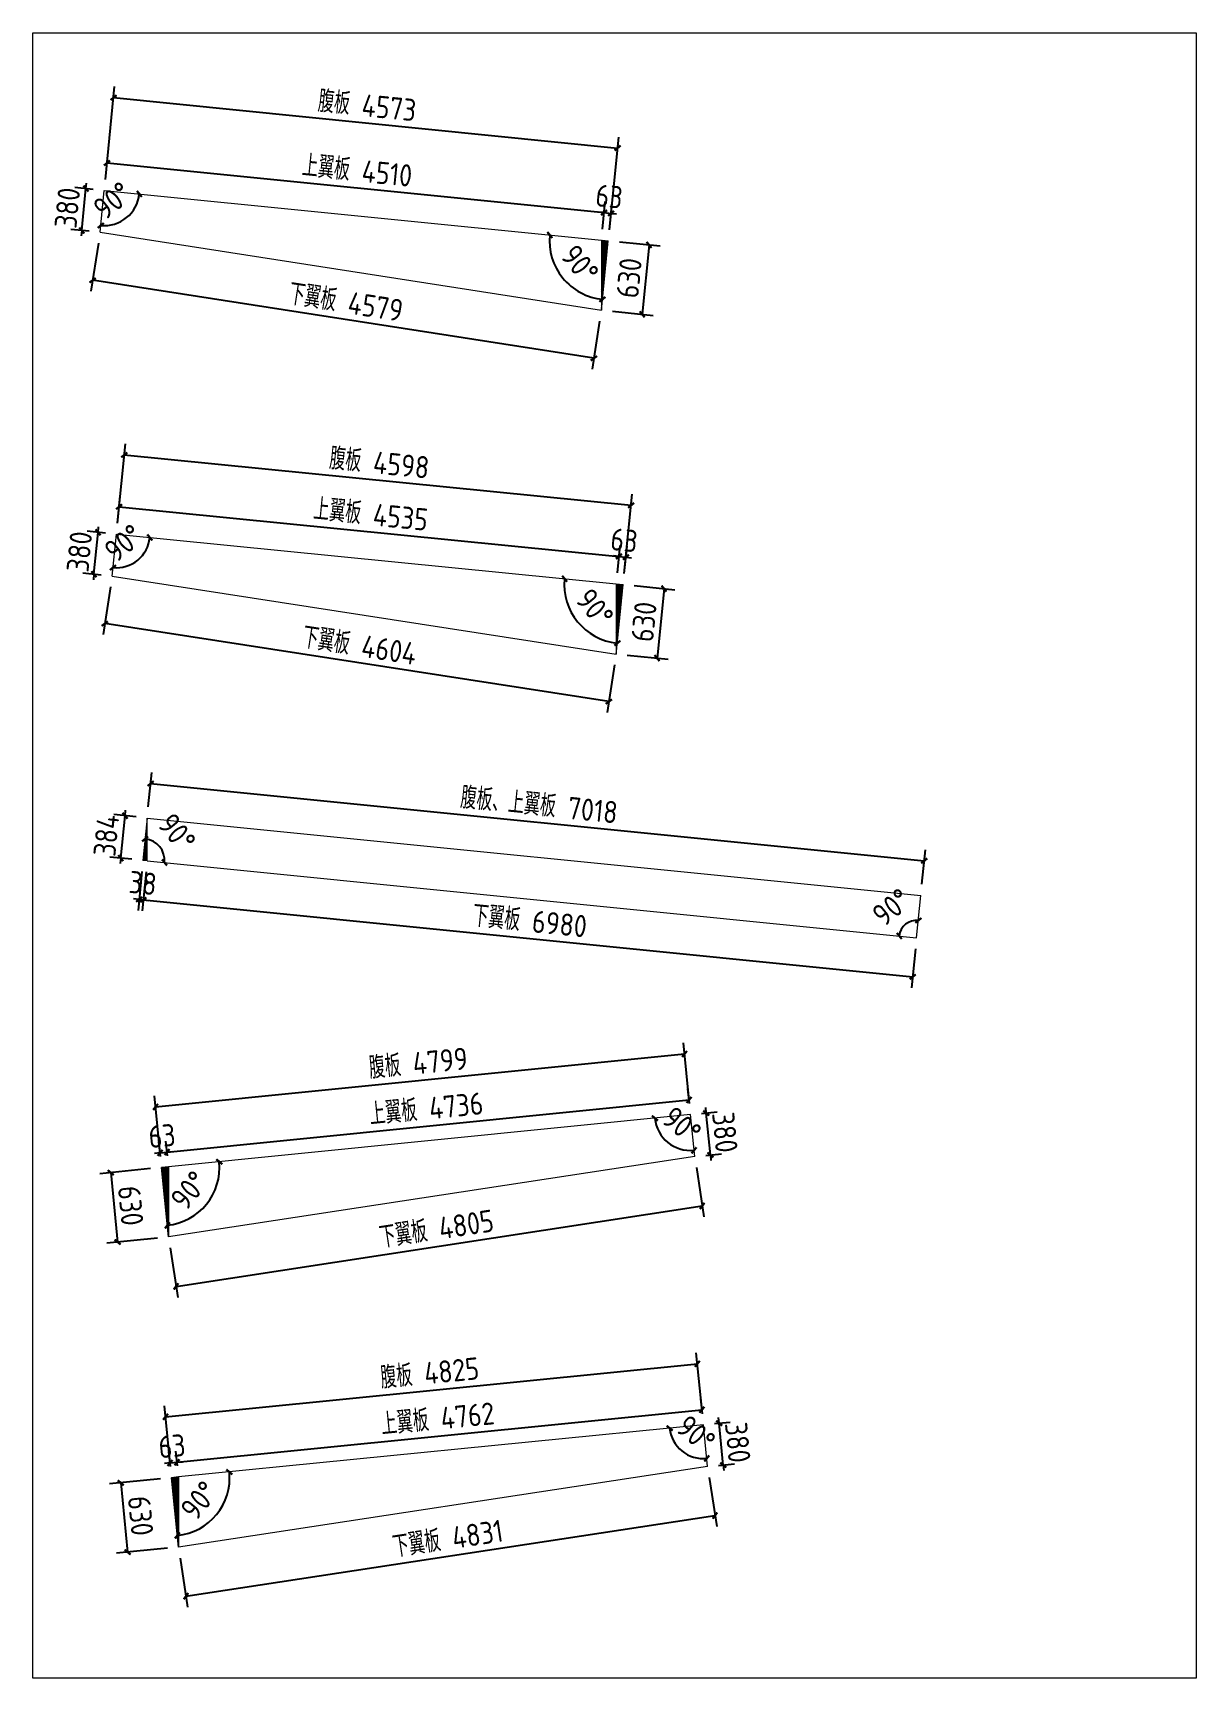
# Model space of a CAD drawing. Extents: x 485428 to 797698, y 56414 to 211814.
# Drawn here: x 778288 to 788788, y 110564 to 125414 of the extents above; entities that cross this region are included whole.
import ezdxf

# ---------------------------------------------------------------- set-up
doc = ezdxf.new("R2010")
doc.units = 0
doc.header["$LTSCALE"] = 1000
doc.header["$MEASUREMENT"] = 0
doc.styles.get("Standard").update_dxf_attribs({"font": 'gbenor.shx', "bigfont": 'gbcbig.shx'})
doc.dimstyles.get("Standard").update_dxf_attribs({"dimscale": 100, "dimtxt": 2, "dimasz": 0.4, "dimexe": 0.5, "dimexo": 1, "dimgap": 0.5, "dimtad": 1, "dimdec": 0, "dimzin": 0, "dimdsep": 46, "dimtxsty": 'Standard', "dimblk": 'ARCHTICK', "dimcen": 0.09, "dimadec": 0, "dimazin": 0, "dimtfac": 1, "dimtdec": 0, "dimtix": 1, "dimtmove": 2, "dimatfit": 3, "dimfxl": 1, "dimtolj": 1, "dimtzin": 0, "dimarcsym": 0})

msp = doc.modelspace()

# ---------------------------------------------------------------- blocks, each defined once
blk = doc.blocks.new('_ArchTick')
at = {"color": 0, "linetype": 'ByBlock', "const_width": 0.4}
blk.add_lwpolyline([(-0.5, -0.5), (0.5, 0.5)], dxfattribs=at)
blk = doc.blocks.new('*D3044')
at = {"color": 0, "lineweight": -2}
blk.add_arc((783482, 123538), 531, 174.2894, 264.2894, dxfattribs=at)
at = {"layer": 'Defpoints', "color": 0}
for p in [(778932, 123993), (783419, 123544), (783482, 123538), (782998, 123319), (783419, 122911)]:
    blk.add_point(p, dxfattribs=at)
at = {"color": 0, "lineweight": -2, "xscale": 50, "yscale": 50, "zscale": 50}
for p, rotation in [((782954, 123590), 84.28940686250164), ((783429, 123009), 354.2894068624921)]:
    blk.add_blockref('_ArchTick', p, dxfattribs=dict(at, rotation=rotation))
at = {"color": 0, "lineweight": 15, "insert": (783226, 123328), "char_height": 200, "attachment_point": 5, "rotation": 309.2894}
blk.add_mtext('\\A1;90°', dxfattribs=at)
blk = doc.blocks.new('*D3045')
at = {"color": 3, "lineweight": -2}
for p, q in [((778833, 124002), (778668, 124019)), ((778729, 123631), (778767, 124009)), ((778767, 124009), (778772, 124059)), ((778795, 123624), (778630, 123641)), ((778729, 123631), (778724, 123581))]:
    blk.add_line(p, q, dxfattribs=at)
at = {"layer": 'Defpoints', "color": 0}
for p in [(778767, 124009), (778932, 123993), (778894, 123614)]:
    blk.add_point(p, dxfattribs=at)
at = {"color": 3, "lineweight": -2, "xscale": 50, "yscale": 50, "zscale": 50}
for p, rotation in [((778767, 124009), 264.2894068624873), ((778729, 123631), 84.2894068624873)]:
    blk.add_blockref('_ArchTick', p, dxfattribs=dict(at, rotation=rotation))
at = {"color": 0, "lineweight": 15, "insert": (778599, 123835), "char_height": 200, "attachment_point": 5, "rotation": 84.2894}
blk.add_mtext('\\A1;380', dxfattribs=at)
blk = doc.blocks.new('*D3043')
at = {"color": 3, "lineweight": -2}
for p, q in [((778942, 124092), (778967, 124340)), ((778957, 124240), (783444, 123792)), ((783429, 123643), (783454, 123891))]:
    blk.add_line(p, q, dxfattribs=at)
at = {"layer": 'Defpoints', "color": 0}
for p in [(778932, 123993), (783444, 123792), (783419, 123544)]:
    blk.add_point(p, dxfattribs=at)
at = {"color": 3, "lineweight": -2, "xscale": 50, "yscale": 50, "zscale": 50}
for p, rotation in [((778957, 124240), 174.2894068625015), ((783444, 123792), 354.2894068625014)]:
    blk.add_blockref('_ArchTick', p, dxfattribs=dict(at, rotation=rotation))
at = {"color": 0, "lineweight": 15, "insert": (781216, 124172), "char_height": 200, "attachment_point": 5, "rotation": 354.2894}
blk.add_mtext('\\A1;上翼板 4510', dxfattribs=at)
blk = doc.blocks.new('*D3046')
at = {"color": 3, "lineweight": -2}
for p, q in [((783429, 123643), (783454, 123891)), ((783492, 123637), (783517, 123885)), ((783444, 123792), (783394, 123797)), ((783444, 123792), (783507, 123785)), ((783507, 123785), (783557, 123780))]:
    blk.add_line(p, q, dxfattribs=at)
at = {"layer": 'Defpoints', "color": 0}
for p in [(783507, 123785), (783419, 123544), (783482, 123538)]:
    blk.add_point(p, dxfattribs=at)
at = {"color": 3, "lineweight": -2, "xscale": 50, "yscale": 50, "zscale": 50}
for p, rotation in [((783444, 123792), 354.2894068624174), ((783507, 123785), 174.2894068624174)]:
    blk.add_blockref('_ArchTick', p, dxfattribs=dict(at, rotation=rotation))
at = {"color": 0, "lineweight": 15, "insert": (783490, 123938), "char_height": 200, "attachment_point": 5, "rotation": 354.2894}
blk.add_mtext('\\A1;63', dxfattribs=at)
blk = doc.blocks.new('*D3047')
at = {"color": 3, "lineweight": -2}
for p, q in [((778942, 124092), (779026, 124929)), ((779016, 124830), (783566, 124375)), ((783492, 123637), (783576, 124474))]:
    blk.add_line(p, q, dxfattribs=at)
at = {"layer": 'Defpoints', "color": 0}
for p in [(783566, 124375), (778932, 123993), (783482, 123538)]:
    blk.add_point(p, dxfattribs=at)
at = {"color": 3, "lineweight": -2, "xscale": 50, "yscale": 50, "zscale": 50}
for p, rotation in [((779016, 124830), 174.289406862498), ((783566, 124375), 354.289406862498)]:
    blk.add_blockref('_ArchTick', p, dxfattribs=dict(at, rotation=rotation))
at = {"color": 0, "lineweight": 15, "insert": (781306, 124758), "char_height": 200, "attachment_point": 5, "rotation": 354.2894}
blk.add_mtext('\\A1;腹板 4573', dxfattribs=at)
blk = doc.blocks.new('*D3048')
at = {"color": 3, "lineweight": -2}
for p, q in [((778879, 123516), (778812, 123082)), ((783352, 122477), (778827, 123181)), ((783404, 122812), (783337, 122379))]:
    blk.add_line(p, q, dxfattribs=at)
at = {"layer": 'Defpoints', "color": 0}
for p in [(778894, 123614), (778827, 123181), (783419, 122911)]:
    blk.add_point(p, dxfattribs=at)
at = {"color": 3, "lineweight": -2, "xscale": 50, "yscale": 50, "zscale": 50}
for p, rotation in [((778827, 123181), 171.1606204450694), ((783352, 122477), 351.1606204450694)]:
    blk.add_blockref('_ArchTick', p, dxfattribs=dict(at, rotation=rotation))
at = {"color": 0, "lineweight": 15, "insert": (781114, 122984), "char_height": 200, "attachment_point": 5, "rotation": 351.1606}
blk.add_mtext('\\A1;下翼板 4579', dxfattribs=at)
blk = doc.blocks.new('*D3049')
at = {"color": 3, "lineweight": -2}
for p, q in [((783582, 123528), (783950, 123491)), ((783850, 123501), (783788, 122874)), ((783519, 122901), (783887, 122864))]:
    blk.add_line(p, q, dxfattribs=at)
at = {"layer": 'Defpoints', "color": 0}
for p in [(783482, 123538), (783419, 122911), (783788, 122874)]:
    blk.add_point(p, dxfattribs=at)
at = {"color": 3, "lineweight": -2, "xscale": 50, "yscale": 50, "zscale": 50}
for p, rotation in [((783850, 123501), 84.28940686249801), ((783788, 122874), 264.289406862498)]:
    blk.add_blockref('_ArchTick', p, dxfattribs=dict(at, rotation=rotation))
at = {"color": 0, "lineweight": 15, "insert": (783670, 123202), "char_height": 200, "attachment_point": 5, "rotation": 84.2894}
blk.add_mtext('\\A1;630', dxfattribs=at)
blk = doc.blocks.new('*D3052')
at = {"color": 0, "lineweight": -2}
blk.add_arc((783616, 120435), 531, 174.3208, 264.2894, dxfattribs=at)
at = {"layer": 'Defpoints', "color": 0}
for p in [(779042, 120890), (783554, 120441), (783616, 120435), (783132, 120216), (783554, 119808)]:
    blk.add_point(p, dxfattribs=at)
at = {"color": 0, "lineweight": -2, "xscale": 50, "yscale": 50, "zscale": 50}
for p, rotation in [((783088, 120487), 84.32083931612466), ((783564, 119906), 354.2894068624973)]:
    blk.add_blockref('_ArchTick', p, dxfattribs=dict(at, rotation=rotation))
at = {"color": 0, "lineweight": 15, "insert": (783360, 120225), "char_height": 200, "attachment_point": 5, "rotation": 309.3051}
blk.add_mtext('\\A1;90°', dxfattribs=at)
blk = doc.blocks.new('*D3053')
at = {"color": 3, "lineweight": -2}
for p, q in [((778942, 120899), (778777, 120916)), ((778839, 120528), (778876, 120906)), ((778876, 120906), (778881, 120956)), ((778904, 120521), (778739, 120538)), ((778839, 120528), (778834, 120478))]:
    blk.add_line(p, q, dxfattribs=at)
at = {"layer": 'Defpoints', "color": 0}
for p in [(778876, 120906), (779042, 120890), (779004, 120511)]:
    blk.add_point(p, dxfattribs=at)
at = {"color": 3, "lineweight": -2, "xscale": 50, "yscale": 50, "zscale": 50}
for p, rotation in [((778876, 120906), 264.2894068624873), ((778839, 120528), 84.2894068624873)]:
    blk.add_blockref('_ArchTick', p, dxfattribs=dict(at, rotation=rotation))
at = {"color": 0, "lineweight": 15, "insert": (778708, 120732), "char_height": 200, "attachment_point": 5, "rotation": 84.2894}
blk.add_mtext('\\A1;380', dxfattribs=at)
blk = doc.blocks.new('*D3050')
at = {"color": 3, "lineweight": -2}
for p, q in [((779051, 120989), (779076, 121237)), ((779066, 121137), (783578, 120689)), ((783564, 120540), (783588, 120788))]:
    blk.add_line(p, q, dxfattribs=at)
at = {"layer": 'Defpoints', "color": 0}
for p in [(779042, 120890), (783578, 120689), (783554, 120441)]:
    blk.add_point(p, dxfattribs=at)
at = {"color": 3, "lineweight": -2, "xscale": 50, "yscale": 50, "zscale": 50}
for p, rotation in [((779066, 121137), 174.320839316125), ((783578, 120689), 354.320839316125)]:
    blk.add_blockref('_ArchTick', p, dxfattribs=dict(at, rotation=rotation))
at = {"color": 0, "lineweight": 15, "insert": (781338, 121069), "char_height": 200, "attachment_point": 5, "rotation": 354.3208}
blk.add_mtext('\\A1;上翼板 4535', dxfattribs=at)
blk = doc.blocks.new('*D3054')
at = {"color": 3, "lineweight": -2}
for p, q in [((783564, 120540), (783588, 120788)), ((783626, 120534), (783651, 120782)), ((783578, 120689), (783529, 120694)), ((783578, 120689), (783641, 120682)), ((783641, 120682), (783691, 120677))]:
    blk.add_line(p, q, dxfattribs=at)
at = {"layer": 'Defpoints', "color": 0}
for p in [(783641, 120682), (783554, 120441), (783616, 120435)]:
    blk.add_point(p, dxfattribs=at)
at = {"color": 3, "lineweight": -2, "xscale": 50, "yscale": 50, "zscale": 50}
for p, rotation in [((783578, 120689), 354.2894068624174), ((783641, 120682), 174.2894068624174)]:
    blk.add_blockref('_ArchTick', p, dxfattribs=dict(at, rotation=rotation))
at = {"color": 0, "lineweight": 15, "insert": (783625, 120835), "char_height": 200, "attachment_point": 5, "rotation": 354.2894}
blk.add_mtext('\\A1;63', dxfattribs=at)
blk = doc.blocks.new('*D3055')
at = {"color": 3, "lineweight": -2}
for p, q in [((778988, 120413), (778922, 119983)), ((783487, 119378), (778937, 120082)), ((783538, 119709), (783472, 119279))]:
    blk.add_line(p, q, dxfattribs=at)
at = {"layer": 'Defpoints', "color": 0}
for p in [(779004, 120511), (778937, 120082), (783554, 119808)]:
    blk.add_point(p, dxfattribs=at)
at = {"color": 3, "lineweight": -2, "xscale": 50, "yscale": 50, "zscale": 50}
for p, rotation in [((778937, 120082), 171.208427733569), ((783487, 119378), 351.208427733569)]:
    blk.add_blockref('_ArchTick', p, dxfattribs=dict(at, rotation=rotation))
at = {"color": 0, "lineweight": 15, "insert": (781236, 119885), "char_height": 200, "attachment_point": 5, "rotation": 351.2084}
blk.add_mtext('\\A1;下翼板 4604', dxfattribs=at)
blk = doc.blocks.new('*D3056')
at = {"color": 3, "lineweight": -2}
for p, q in [((783716, 120425), (784084, 120388)), ((783985, 120398), (783922, 119771)), ((783653, 119798), (784022, 119761))]:
    blk.add_line(p, q, dxfattribs=at)
at = {"layer": 'Defpoints', "color": 0}
for p in [(783616, 120435), (783554, 119808), (783922, 119771)]:
    blk.add_point(p, dxfattribs=at)
at = {"color": 3, "lineweight": -2, "xscale": 50, "yscale": 50, "zscale": 50}
for p, rotation in [((783985, 120398), 84.28940686249801), ((783922, 119771), 264.289406862498)]:
    blk.add_blockref('_ArchTick', p, dxfattribs=dict(at, rotation=rotation))
at = {"color": 0, "lineweight": 15, "insert": (783804, 120099), "char_height": 200, "attachment_point": 5, "rotation": 84.2894}
blk.add_mtext('\\A1;630', dxfattribs=at)
blk = doc.blocks.new('*D3051')
at = {"color": 3, "lineweight": -2}
for p, q in [((779051, 120989), (779123, 121705)), ((779113, 121605), (783688, 121150)), ((783626, 120534), (783697, 121250))]:
    blk.add_line(p, q, dxfattribs=at)
at = {"layer": 'Defpoints', "color": 0}
for p in [(783688, 121150), (779042, 120890), (783616, 120435)]:
    blk.add_point(p, dxfattribs=at)
at = {"color": 3, "lineweight": -2, "xscale": 50, "yscale": 50, "zscale": 50}
for p, rotation in [((779113, 121605), 174.3204086357017), ((783688, 121150), 354.3204086357017)]:
    blk.add_blockref('_ArchTick', p, dxfattribs=dict(at, rotation=rotation))
at = {"color": 0, "lineweight": 15, "insert": (781416, 121533), "char_height": 200, "attachment_point": 5, "rotation": 354.3204}
blk.add_mtext('\\A1;腹板 4598', dxfattribs=at)
blk = doc.blocks.new('*D3057')
at = {"color": 0, "lineweight": -2}
blk.add_arc((779282, 117945), 195, 354.2894, 84.2894, dxfattribs=at)
at = {"layer": 'Defpoints', "color": 0}
for p in [(779320, 118328), (779282, 117945), (779320, 117942), (779460, 118026), (786265, 117247)]:
    blk.add_point(p, dxfattribs=at)
at = {"color": 0, "lineweight": -2, "xscale": 50, "yscale": 50, "zscale": 50}
for p, rotation in [((779301, 118139), 174.2894068625228), ((779476, 117926), 264.2894068624992)]:
    blk.add_blockref('_ArchTick', p, dxfattribs=dict(at, rotation=rotation))
at = {"color": 0, "lineweight": 15, "insert": (779588, 118196), "char_height": 200, "attachment_point": 5, "rotation": 309.2894}
blk.add_mtext('\\A1;90°', dxfattribs=at)
blk = doc.blocks.new('*D3058')
at = {"color": 3, "lineweight": -2}
for p, q in [((779330, 118427), (779361, 118739)), ((779351, 118639), (786334, 117941)), ((786313, 117729), (786344, 118041))]:
    blk.add_line(p, q, dxfattribs=at)
at = {"layer": 'Defpoints', "color": 0}
for p in [(779320, 118328), (786334, 117941), (786303, 117629)]:
    blk.add_point(p, dxfattribs=at)
at = {"color": 3, "lineweight": -2, "xscale": 50, "yscale": 50, "zscale": 50}
for p, rotation in [((779351, 118639), 174.2894068625007), ((786334, 117941), 354.2894068625007)]:
    blk.add_blockref('_ArchTick', p, dxfattribs=dict(at, rotation=rotation))
at = {"color": 0, "lineweight": 15, "insert": (782858, 118446), "char_height": 200, "attachment_point": 5, "rotation": 354.2894}
blk.add_mtext('\\A1;腹板、上翼板 7018', dxfattribs=at)
blk = doc.blocks.new('*D3059')
at = {"color": 3, "lineweight": -2}
for p, q in [((779272, 117846), (779237, 117493)), ((779310, 117842), (779275, 117489)), ((779247, 117593), (779197, 117598)), ((779247, 117593), (779285, 117589)), ((779285, 117589), (779335, 117584))]:
    blk.add_line(p, q, dxfattribs=at)
at = {"layer": 'Defpoints', "color": 0}
for p in [(779282, 117945), (779320, 117942), (779285, 117589)]:
    blk.add_point(p, dxfattribs=at)
at = {"color": 3, "lineweight": -2, "xscale": 50, "yscale": 50, "zscale": 50}
for p, rotation in [((779247, 117593), 354.2894068624398), ((779285, 117589), 174.2894068624399)]:
    blk.add_blockref('_ArchTick', p, dxfattribs=dict(at, rotation=rotation))
at = {"color": 0, "lineweight": 15, "insert": (779281, 117740), "char_height": 200, "attachment_point": 5, "rotation": 354.2894}
blk.add_mtext('\\A1;38', dxfattribs=at)
blk = doc.blocks.new('*D3060')
at = {"color": 3, "lineweight": -2}
for p, q in [((779310, 117842), (779275, 117489)), ((779285, 117589), (786230, 116894)), ((786255, 117148), (786220, 116795))]:
    blk.add_line(p, q, dxfattribs=at)
at = {"layer": 'Defpoints', "color": 0}
for p in [(779320, 117942), (786265, 117247), (786230, 116894)]:
    blk.add_point(p, dxfattribs=at)
at = {"color": 3, "lineweight": -2, "xscale": 50, "yscale": 50, "zscale": 50}
for p, rotation in [((779285, 117589), 174.2894068624174), ((786230, 116894), 354.2894068624174)]:
    blk.add_blockref('_ArchTick', p, dxfattribs=dict(at, rotation=rotation))
at = {"color": 0, "lineweight": 15, "insert": (782773, 117398), "char_height": 200, "attachment_point": 5, "rotation": 354.2894}
blk.add_mtext('\\A1;下翼板 6980', dxfattribs=at)
blk = doc.blocks.new('*D3061')
at = {"color": 3, "lineweight": -2}
for p, q in [((779221, 118338), (779020, 118358)), ((779120, 118348), (779125, 118397)), ((779081, 117966), (779120, 118348)), ((779182, 117955), (778982, 117975)), ((779081, 117966), (779077, 117916))]:
    blk.add_line(p, q, dxfattribs=at)
at = {"layer": 'Defpoints', "color": 0}
for p in [(779120, 118348), (779320, 118328), (779282, 117945)]:
    blk.add_point(p, dxfattribs=at)
at = {"color": 3, "lineweight": -2, "xscale": 50, "yscale": 50, "zscale": 50}
for p, rotation in [((779120, 118348), 264.2894068625095), ((779081, 117966), 84.28940686250944)]:
    blk.add_blockref('_ArchTick', p, dxfattribs=dict(at, rotation=rotation))
at = {"color": 0, "lineweight": 15, "insert": (778951, 118171), "char_height": 200, "attachment_point": 5, "rotation": 84.2894}
blk.add_mtext('\\A1;384', dxfattribs=at)
blk = doc.blocks.new('*D3064')
at = {"color": 3, "lineweight": -2}
for p, q in [((779439, 115272), (779426, 115405)), ((779502, 115278), (779489, 115411)), ((779436, 115305), (779386, 115300)), ((779436, 115305), (779499, 115312)), ((779499, 115312), (779549, 115317))]:
    blk.add_line(p, q, dxfattribs=at)
at = {"layer": 'Defpoints', "color": 0}
for p in [(779499, 115312), (779449, 115173), (779512, 115179)]:
    blk.add_point(p, dxfattribs=at)
at = {"color": 3, "lineweight": -2, "xscale": 50, "yscale": 50, "zscale": 50}
for p, rotation in [((779436, 115305), 5.710593137494398), ((779499, 115312), 185.7105931374944)]:
    blk.add_blockref('_ArchTick', p, dxfattribs=dict(at, rotation=rotation))
at = {"color": 0, "lineweight": 15, "insert": (779453, 115458), "char_height": 200, "attachment_point": 5, "rotation": 5.7106}
blk.add_mtext('\\A1;63', dxfattribs=at)
blk = doc.blocks.new('*D3065')
at = {"color": 3, "lineweight": -2}
for p, q in [((784214, 115750), (784201, 115882)), ((779499, 115312), (784211, 115783)), ((779502, 115278), (779489, 115411))]:
    blk.add_line(p, q, dxfattribs=at)
at = {"layer": 'Defpoints', "color": 0}
for p in [(784211, 115783), (784224, 115650), (779512, 115179)]:
    blk.add_point(p, dxfattribs=at)
at = {"color": 3, "lineweight": -2, "xscale": 50, "yscale": 50, "zscale": 50}
for p, rotation in [((784211, 115783), 5.710593137582633), ((779499, 115312), 185.7105931375827)]:
    blk.add_blockref('_ArchTick', p, dxfattribs=dict(at, rotation=rotation))
at = {"color": 0, "lineweight": 15, "insert": (781839, 115703), "char_height": 200, "attachment_point": 5, "rotation": 5.7106}
blk.add_mtext('\\A1;上翼板 4736', dxfattribs=at)
blk = doc.blocks.new('*D3062')
at = {"color": 3, "lineweight": -2}
for p, q in [((784214, 115750), (784160, 116297)), ((779395, 115720), (784170, 116198)), ((779439, 115272), (779385, 115820))]:
    blk.add_line(p, q, dxfattribs=at)
at = {"layer": 'Defpoints', "color": 0}
for p in [(784170, 116198), (784224, 115650), (779449, 115173)]:
    blk.add_point(p, dxfattribs=at)
at = {"color": 3, "lineweight": -2, "xscale": 50, "yscale": 50, "zscale": 50}
for p, rotation in [((784170, 116198), 5.710593137499912), ((779395, 115720), 185.7105931374999)]:
    blk.add_blockref('_ArchTick', p, dxfattribs=dict(at, rotation=rotation))
at = {"color": 0, "lineweight": 15, "insert": (781767, 116115), "char_height": 200, "attachment_point": 5, "rotation": 5.7106}
blk.add_mtext('\\A1;腹板 4799', dxfattribs=at)
blk = doc.blocks.new('*D3066')
at = {"color": 3, "lineweight": -2}
for p, q in [((784277, 115173), (784345, 114727)), ((779580, 114100), (784330, 114826)), ((779527, 114447), (779595, 114001))]:
    blk.add_line(p, q, dxfattribs=at)
at = {"layer": 'Defpoints', "color": 0}
for p in [(784262, 115272), (784330, 114826), (779512, 114546)]:
    blk.add_point(p, dxfattribs=at)
at = {"color": 3, "lineweight": -2, "xscale": 50, "yscale": 50, "zscale": 50}
for p, rotation in [((784330, 114826), 8.69224909742612), ((779580, 114100), 188.6922490974261)]:
    blk.add_blockref('_ArchTick', p, dxfattribs=dict(at, rotation=rotation))
at = {"color": 0, "lineweight": 15, "insert": (781932, 114618), "char_height": 200, "attachment_point": 5, "rotation": 8.6922}
blk.add_mtext('\\A1;下翼板 4805', dxfattribs=at)
blk = doc.blocks.new('*D3067')
at = {"color": 3, "lineweight": -2}
for p, q in [((784366, 115664), (784362, 115714)), ((784324, 115660), (784466, 115674)), ((784404, 115286), (784366, 115664)), ((784362, 115282), (784504, 115296)), ((784404, 115286), (784409, 115236))]:
    blk.add_line(p, q, dxfattribs=at)
at = {"layer": 'Defpoints', "color": 0}
for p in [(784224, 115650), (784366, 115664), (784262, 115272)]:
    blk.add_point(p, dxfattribs=at)
at = {"color": 3, "lineweight": -2, "xscale": 50, "yscale": 50, "zscale": 50}
for p, rotation in [((784366, 115664), 275.7105931374983), ((784404, 115286), 95.71059313749835)]:
    blk.add_blockref('_ArchTick', p, dxfattribs=dict(at, rotation=rotation))
at = {"color": 0, "lineweight": 15, "insert": (784535, 115490), "char_height": 200, "attachment_point": 5, "rotation": 275.7106}
blk.add_mtext('\\A1;380', dxfattribs=at)
blk = doc.blocks.new('*D3068')
at = {"color": 3, "lineweight": -2}
for p, q in [((779350, 115163), (778891, 115117)), ((778991, 115127), (779053, 114500)), ((779413, 114536), (778954, 114490))]:
    blk.add_line(p, q, dxfattribs=at)
at = {"layer": 'Defpoints', "color": 0}
for p in [(779449, 115173), (779053, 114500), (779512, 114546)]:
    blk.add_point(p, dxfattribs=at)
at = {"color": 3, "lineweight": -2, "xscale": 50, "yscale": 50, "zscale": 50}
for p, rotation in [((778991, 115127), 95.71059313748569), ((779053, 114500), 275.7105931374857)]:
    blk.add_blockref('_ArchTick', p, dxfattribs=dict(at, rotation=rotation))
at = {"color": 0, "lineweight": 15, "insert": (779171, 114828), "char_height": 200, "attachment_point": 5, "rotation": 275.7106}
blk.add_mtext('\\A1;630', dxfattribs=at)
blk = doc.blocks.new('*D3063')
at = {"color": 0, "lineweight": -2}
blk.add_arc((779449, 115173), 524, 275.7106, 5.7106, dxfattribs=at)
at = {"layer": 'Defpoints', "color": 0}
for p in [(784224, 115650), (779449, 115173), (779512, 115179), (779755, 114747), (779512, 114546)]:
    blk.add_point(p, dxfattribs=at)
at = {"color": 0, "lineweight": -2, "xscale": 50, "yscale": 50, "zscale": 50}
for p, rotation in [((779971, 115225), 95.71059313750104), ((779502, 114651), 185.7105931374922)]:
    blk.add_blockref('_ArchTick', p, dxfattribs=dict(at, rotation=rotation))
at = {"color": 0, "lineweight": 15, "insert": (779700, 114967), "char_height": 200, "attachment_point": 5, "rotation": 50.7106}
blk.add_mtext('\\A1;90°', dxfattribs=at)
blk = doc.blocks.new('*D3070')
at = {"color": 3, "lineweight": -2}
for p, q in [((779530, 112473), (779516, 112605)), ((779592, 112479), (779579, 112612)), ((779526, 112506), (779477, 112501)), ((779526, 112506), (779589, 112512)), ((779589, 112512), (779639, 112517))]:
    blk.add_line(p, q, dxfattribs=at)
at = {"layer": 'Defpoints', "color": 0}
for p in [(779589, 112512), (779540, 112373), (779602, 112379)]:
    blk.add_point(p, dxfattribs=at)
at = {"color": 3, "lineweight": -2, "xscale": 50, "yscale": 50, "zscale": 50}
for p, rotation in [((779526, 112506), 5.710593137494398), ((779589, 112512), 185.7105931374944)]:
    blk.add_blockref('_ArchTick', p, dxfattribs=dict(at, rotation=rotation))
at = {"color": 0, "lineweight": 15, "insert": (779543, 112658), "char_height": 200, "attachment_point": 5, "rotation": 5.7106}
blk.add_mtext('\\A1;63', dxfattribs=at)
blk = doc.blocks.new('*D3071')
at = {"color": 3, "lineweight": -2}
for p, q in [((784331, 112950), (784317, 113086)), ((779589, 112512), (784327, 112986)), ((779592, 112479), (779579, 112612))]:
    blk.add_line(p, q, dxfattribs=at)
at = {"layer": 'Defpoints', "color": 0}
for p in [(784327, 112986), (784340, 112851), (779602, 112379)]:
    blk.add_point(p, dxfattribs=at)
at = {"color": 3, "lineweight": -2, "xscale": 50, "yscale": 50, "zscale": 50}
for p, rotation in [((784327, 112986), 5.710593137582633), ((779589, 112512), 185.7105931375827)]:
    blk.add_blockref('_ArchTick', p, dxfattribs=dict(at, rotation=rotation))
at = {"color": 0, "lineweight": 15, "insert": (781942, 112905), "char_height": 200, "attachment_point": 5, "rotation": 5.7106}
blk.add_mtext('\\A1;上翼板 4762', dxfattribs=at)
blk = doc.blocks.new('*D3069')
at = {"color": 3, "lineweight": -2}
for p, q in [((784331, 112950), (784276, 113500)), ((779485, 112923), (784286, 113401)), ((779530, 112473), (779475, 113023))]:
    blk.add_line(p, q, dxfattribs=at)
at = {"layer": 'Defpoints', "color": 0}
for p in [(784286, 113401), (784340, 112851), (779540, 112373)]:
    blk.add_point(p, dxfattribs=at)
at = {"color": 3, "lineweight": -2, "xscale": 50, "yscale": 50, "zscale": 50}
for p, rotation in [((784286, 113401), 5.679869091041515), ((779485, 112923), 185.6798690910416)]:
    blk.add_blockref('_ArchTick', p, dxfattribs=dict(at, rotation=rotation))
at = {"color": 0, "lineweight": 15, "insert": (781870, 113318), "char_height": 200, "attachment_point": 5, "rotation": 5.6799}
blk.add_mtext('\\A1;腹板 4825', dxfattribs=at)
blk = doc.blocks.new('*D3072')
at = {"color": 3, "lineweight": -2}
for p, q in [((784393, 112374), (784461, 111932)), ((779670, 111304), (784445, 112031)), ((779617, 111648), (779685, 111205))]:
    blk.add_line(p, q, dxfattribs=at)
at = {"layer": 'Defpoints', "color": 0}
for p in [(784378, 112473), (784445, 112031), (779602, 111746)]:
    blk.add_point(p, dxfattribs=at)
at = {"color": 3, "lineweight": -2, "xscale": 50, "yscale": 50, "zscale": 50}
for p, rotation in [((784445, 112031), 8.64564635709541), ((779670, 111304), 188.6456463570954)]:
    blk.add_blockref('_ArchTick', p, dxfattribs=dict(at, rotation=rotation))
at = {"color": 0, "lineweight": 15, "insert": (782034, 111822), "char_height": 200, "attachment_point": 5, "rotation": 8.6456}
blk.add_mtext('\\A1;下翼板 4831', dxfattribs=at)
blk = doc.blocks.new('*D3073')
at = {"color": 3, "lineweight": -2}
for p, q in [((784440, 112861), (784582, 112875)), ((784483, 112865), (784478, 112915)), ((784520, 112487), (784483, 112865)), ((784478, 112483), (784620, 112497)), ((784520, 112487), (784525, 112437))]:
    blk.add_line(p, q, dxfattribs=at)
at = {"layer": 'Defpoints', "color": 0}
for p in [(784483, 112865), (784340, 112851), (784378, 112473)]:
    blk.add_point(p, dxfattribs=at)
at = {"color": 3, "lineweight": -2, "xscale": 50, "yscale": 50, "zscale": 50}
for p, rotation in [((784483, 112865), 275.7105931374983), ((784520, 112487), 95.71059313749835)]:
    blk.add_blockref('_ArchTick', p, dxfattribs=dict(at, rotation=rotation))
at = {"color": 0, "lineweight": 15, "insert": (784651, 112691), "char_height": 200, "attachment_point": 5, "rotation": 275.7106}
blk.add_mtext('\\A1;380', dxfattribs=at)
blk = doc.blocks.new('*D3074')
at = {"color": 3, "lineweight": -2}
for p, q in [((779440, 112363), (778981, 112317)), ((779081, 112327), (779143, 111701)), ((779503, 111736), (779044, 111691))]:
    blk.add_line(p, q, dxfattribs=at)
at = {"layer": 'Defpoints', "color": 0}
for p in [(779540, 112373), (779143, 111701), (779602, 111746)]:
    blk.add_point(p, dxfattribs=at)
at = {"color": 3, "lineweight": -2, "xscale": 50, "yscale": 50, "zscale": 50}
for p, rotation in [((779081, 112327), 95.71059313748569), ((779143, 111701), 275.7105931374857)]:
    blk.add_blockref('_ArchTick', p, dxfattribs=dict(at, rotation=rotation))
at = {"color": 0, "lineweight": 15, "insert": (779261, 112029), "char_height": 200, "attachment_point": 5, "rotation": 275.7106}
blk.add_mtext('\\A1;630', dxfattribs=at)
blk = doc.blocks.new('*D3075')
at = {"color": 0, "lineweight": -2}
blk.add_arc((779540, 112373), 524, 275.7106, 5.6795, dxfattribs=at)
at = {"layer": 'Defpoints', "color": 0}
for p in [(784340, 112851), (779540, 112373), (779602, 112379), (779846, 111948), (779602, 111746)]:
    blk.add_point(p, dxfattribs=at)
at = {"color": 0, "lineweight": -2, "xscale": 50, "yscale": 50, "zscale": 50}
for p, rotation in [((780061, 112425), 95.67946262486724), ((779592, 111852), 185.7105931374886)]:
    blk.add_blockref('_ArchTick', p, dxfattribs=dict(at, rotation=rotation))
at = {"color": 0, "lineweight": 15, "insert": (779790, 112168), "char_height": 200, "attachment_point": 5, "rotation": 50.695}
blk.add_mtext('\\A1;90°', dxfattribs=at)
blk = doc.blocks.new('*D3269')
at = {"color": 0, "lineweight": -2}
blk.add_arc((778932, 123993), 318, 264.2894, 354.2894, dxfattribs=at)
at = {"layer": 'Defpoints', "color": 0}
for p in [(778932, 123993), (778932, 123993), (779063, 123703), (778894, 123614), (783419, 123544)]:
    blk.add_point(p, dxfattribs=at)
at = {"color": 0, "lineweight": -2, "xscale": 50, "yscale": 50, "zscale": 50}
for p, rotation in [((779249, 123961), 84.28940686250081), ((778901, 123676), 174.2894068624884)]:
    blk.add_blockref('_ArchTick', p, dxfattribs=dict(at, rotation=rotation))
at = {"color": 0, "lineweight": 15, "insert": (779007, 123901), "char_height": 200, "attachment_point": 5, "rotation": 39.2894}
blk.add_mtext('\\A1;90°', dxfattribs=at)
blk = doc.blocks.new('*D3270')
at = {"color": 0, "lineweight": -2}
blk.add_arc((779042, 120890), 303, 264.2894, 354.3208, dxfattribs=at)
at = {"layer": 'Defpoints', "color": 0}
for p in [(779042, 120890), (779042, 120890), (779166, 120614), (779004, 120511), (783554, 120441)]:
    blk.add_point(p, dxfattribs=at)
at = {"color": 0, "lineweight": -2, "xscale": 50, "yscale": 50, "zscale": 50}
for p, rotation in [((779343, 120860), 84.32083931612569), ((779011, 120588), 174.2894068624887)]:
    blk.add_blockref('_ArchTick', p, dxfattribs=dict(at, rotation=rotation))
at = {"color": 0, "lineweight": 15, "insert": (779107, 120810), "char_height": 200, "attachment_point": 5, "rotation": 39.3051}
blk.add_mtext('\\A1;90°', dxfattribs=at)
blk = doc.blocks.new('*D3271')
at = {"color": 0, "lineweight": -2}
blk.add_arc((786265, 117247), 157, 84.2894, 174.2894, dxfattribs=at)
at = {"layer": 'Defpoints', "color": 0}
for p in [(779320, 117942), (786303, 117629), (786201, 117390), (786265, 117247), (786265, 117247)]:
    blk.add_point(p, dxfattribs=at)
at = {"color": 0, "lineweight": -2, "xscale": 50, "yscale": 50, "zscale": 50}
for p, rotation in [((786281, 117403), 354.2894068624969), ((786109, 117263), 264.2894068624993)]:
    blk.add_blockref('_ArchTick', p, dxfattribs=dict(at, rotation=rotation))
at = {"color": 0, "lineweight": 15, "insert": (786039, 117523), "char_height": 200, "attachment_point": 5, "rotation": 39.2894}
blk.add_mtext('\\A1;90°', dxfattribs=at)
blk = doc.blocks.new('*D3272')
at = {"color": 0, "lineweight": -2}
blk.add_arc((784224, 115650), 323, 185.7106, 275.7106, dxfattribs=at)
at = {"layer": 'Defpoints', "color": 0}
for p in [(784224, 115650), (784224, 115650), (783962, 115461), (784262, 115272), (779512, 115179)]:
    blk.add_point(p, dxfattribs=at)
at = {"color": 0, "lineweight": -2, "xscale": 50, "yscale": 50, "zscale": 50}
for p, rotation in [((783903, 115618), 95.71059313749966), ((784256, 115328), 5.710593137511104)]:
    blk.add_blockref('_ArchTick', p, dxfattribs=dict(at, rotation=rotation))
at = {"color": 0, "lineweight": 15, "insert": (784146, 115555), "char_height": 200, "attachment_point": 5, "rotation": 320.7106}
blk.add_mtext('\\A1;90°', dxfattribs=at)
blk = doc.blocks.new('*D3273')
at = {"color": 0, "lineweight": -2}
blk.add_arc((784340, 112851), 306, 185.6795, 275.7106, dxfattribs=at)
at = {"layer": 'Defpoints', "color": 0}
for p in [(784340, 112851), (784340, 112851), (784092, 112672), (784378, 112473), (779602, 112379)]:
    blk.add_point(p, dxfattribs=at)
at = {"color": 0, "lineweight": -2, "xscale": 50, "yscale": 50, "zscale": 50}
for p, rotation in [((784036, 112820), 95.67946262486751), ((784371, 112547), 5.710593137505189)]:
    blk.add_blockref('_ArchTick', p, dxfattribs=dict(at, rotation=rotation))
at = {"color": 0, "lineweight": 15, "insert": (784274, 112769), "char_height": 200, "attachment_point": 5, "rotation": 320.695}
blk.add_mtext('\\A1;90°', dxfattribs=at)

# ---------------------------------------------------------------- dimensions: what is measured, and where the dimension line sits
at = {"lineweight": 15}
for p1, p2, distance, text, picture, middle in [((778932.2, 123992.5), (783482.1, 123537.6), 841.3, '腹板 4573', '*D3047', (781306.5, 124758)), ((778932.2, 123992.5), (783419.4, 123543.8), 249.2, '上翼板 4510', '*D3043', (781216.2, 124171.9)), ((783419.4, 122910.8), (778894.4, 123614.4), 438.5, '下翼板 4579', '*D3048', (781113.6, 122984)), ((779041.5, 120889.5), (783616.4, 120434.5), 719.2, '腹板 4598', '*D3051', (781415.6, 121533.5)), ((779041.5, 120889.5), (783553.7, 120440.8), 249.2, '上翼板 4535', '*D3050', (781337.8, 121068.9)), ((783553.7, 119807.7), (779003.7, 120511.4), 434.7, '下翼板 4604', '*D3055', (781236.2, 119884.7)), ((779320.1, 118327.6), (786303.3, 117629.2), 313.4, '腹板、上翼板 7018', '*D3058', (782858.5, 118446.1)), ((779449.4, 115172.5), (784224.3, 115650), 550.4, '腹板 4799', '*D3062', (781766.5, 116114.8)), ((779512.1, 114545.7), (784262.1, 115271.9), -451.1, '下翼板 4805', '*D3066', (781931.6, 114617.7)), ((779539.6, 112373.2), (784340.5, 112850.7), 553, '腹板 4825', '*D3069', (781869.8, 113318.1)), ((779602.3, 111746.4), (784378.3, 112472.6), -447.2, '下翼板 4831', '*D3072', (782034, 111822.3))]:
    dim = msp.add_aligned_dim(p1=p1, p2=p2, distance=distance, text=text, dimstyle='Standard', override={"dimtxt": 2, "dimasz": 0.5, "dimexe": 1, "dimexo": 1, "dimclrd": 3, "dimclre": 3}, dxfattribs=at)
    dim.commit()
    dim.dimension.update_dxf_attribs({"geometry": picture, "text_midpoint": middle})
for p1, p2, distance, picture, middle in [((778894.4, 123614.4), (778932.2, 123992.5), 165.8, '*D3045', (778599, 123834.9)), ((783482.1, 123537.6), (783419.4, 122910.8), 370.2, '*D3049', (783669.9, 123202.2)), ((779003.7, 120511.4), (779041.5, 120889.5), 165.8, '*D3053', (778708.3, 120731.9)), ((783616.4, 120434.5), (783553.7, 119807.7), 370.2, '*D3056', (783804.2, 120099.2)), ((779281.9, 117945.5), (779320.1, 118327.6), 201.4, '*D3061', (778951.3, 118171.5)), ((779281.9, 117945.5), (779320.1, 117941.6), -354.4, '*D3059', (779280.7, 117740.2)), ((784262.1, 115271.9), (784224.3, 115650), -142.9, '*D3067', (784534.6, 115490.1)), ((779449.4, 115172.5), (779512.1, 115178.8), 133.4, '*D3064', (779452.6, 115457.7)), ((779449.4, 115172.5), (779512.1, 114545.7), -461.2, '*D3068', (779171.1, 114828.2)), ((784378.3, 112472.6), (784340.5, 112850.7), -142.9, '*D3073', (784650.8, 112690.8)), ((779539.6, 112373.2), (779602.3, 112379.5), 133.4, '*D3070', (779542.7, 112658.4)), ((779539.6, 112373.2), (779602.3, 111746.4), -461.2, '*D3074', (779261.3, 112028.9))]:
    dim = msp.add_aligned_dim(p1=p1, p2=p2, distance=distance, dimstyle='Standard', override={"dimtxt": 2, "dimasz": 0.5, "dimexe": 1, "dimexo": 1, "dimclrd": 3, "dimclre": 3}, dxfattribs=at)
    dim.commit()
    dim.dimension.update_dxf_attribs({"geometry": picture, "text_midpoint": middle})
at = {"color": 1, "lineweight": 15}
for base, line1, line2, picture, middle in [((779063.1, 123702.5), ((778894.4, 123614.4), (778932.2, 123992.5)), ((778932.2, 123992.5), (783419.4, 123543.8)), '*D3269', (779007.1, 123901.1)), ((782998, 123319.1), ((783419.4, 122910.8), (783482.1, 123537.6)), ((778932.2, 123992.5), (783419.4, 123543.8)), '*D3044', (783225.8, 123327.9)), ((779166.1, 120613.6), ((779003.7, 120511.4), (779041.5, 120889.5)), ((779041.5, 120889.5), (783553.7, 120440.8)), '*D3270', (779106.6, 120810)), ((783132.3, 120215.9), ((783553.7, 119807.7), (783616.4, 120434.5)), ((779041.5, 120889.5), (783553.7, 120440.8)), '*D3052', (783360.2, 120224.8)), ((779459.6, 118025.6), ((779320.1, 117941.6), (786265.1, 117247.1)), ((779320.1, 118327.6), (779281.9, 117945.5)), '*D3057', (779587.6, 118195.5)), ((786200.6, 117390), ((786265.1, 117247.1), (786303.3, 117629.2)), ((779320.1, 117941.6), (786265.1, 117247.1)), '*D3271', (786039.2, 117523.2)), ((783961.9, 115461.4), ((784262.1, 115271.9), (784224.3, 115650)), ((784224.3, 115650), (779512.1, 115178.8)), '*D3272', (784146.3, 115554.7)), ((779755.4, 114746.9), ((779512.1, 114545.7), (779449.4, 115172.5)), ((784224.3, 115650), (779512.1, 115178.8)), '*D3063', (779700.3, 114967.2)), ((784092.3, 112672.4), ((784378.3, 112472.6), (784340.5, 112850.7)), ((784340.5, 112850.7), (779602.3, 112379.5)), '*D3273', (784273.6, 112769)), ((779845.5, 111947.5), ((779602.3, 111746.4), (779539.6, 112373.2)), ((784340.5, 112850.7), (779602.3, 112379.5)), '*D3075', (779790.5, 112167.9))]:
    dim = msp.add_angular_dim_2l(base=base, line1=line1, line2=line2, dimstyle='Standard', override={"dimtxt": 2, "dimasz": 0.5, "dimgap": 1}, dxfattribs=at)
    dim.commit()
    dim.dimension.update_dxf_attribs({"geometry": picture, "text_midpoint": middle})
at = {"lineweight": 15}
for base, p1, p2, picture, middle in [((783506.9, 123785.5), (783419.4, 123543.8), (783482.1, 123537.6), '*D3046', (783490.5, 123937.9)), ((783641.2, 120682.4), (783553.7, 120440.8), (783616.4, 120434.5), '*D3054', (783624.8, 120834.8))]:
    dim = msp.add_linear_dim(base=base, p1=p1, p2=p2, angle=174.28941, dimstyle='Standard', override={"dimtxt": 2, "dimasz": 0.5, "dimexe": 1, "dimexo": 1, "dimclrd": 3, "dimclre": 3}, dxfattribs=at)
    dim.commit()
    dim.dimension.update_dxf_attribs({"geometry": picture, "text_midpoint": middle})
for base, p1, p2, angle, text, picture, middle in [((786229.8, 116894.5), (779320.1, 117941.6), (786265.1, 117247.1), 174.28941, '下翼板 6980', '*D3060', (782772.9, 117397.6)), ((784211, 115782.7), (779512.1, 115178.8), (784224.3, 115650), 185.71059, '上翼板 4736', '*D3065', (781839.3, 115703)), ((784326.9, 112986), (779602.3, 112379.5), (784340.5, 112850.7), 185.71059, '上翼板 4762', '*D3071', (781942.4, 112905))]:
    dim = msp.add_linear_dim(base=base, p1=p1, p2=p2, angle=angle, text=text, dimstyle='Standard', override={"dimtxt": 2, "dimasz": 0.5, "dimexe": 1, "dimexo": 1, "dimclrd": 3, "dimclre": 3}, dxfattribs=at)
    dim.commit()
    dim.dimension.update_dxf_attribs({"geometry": picture, "text_midpoint": middle})

# ---------------------------------------------------------------- hatches: boundary and pattern name
at = {"lineweight": 15}
h = msp.add_hatch(dxfattribs=at)
h.set_pattern_fill('ANSI31', color=256, scale=5, style=0)
h.set_pattern_definition([(45, (73632.461, -26506.354), (-5.61266008, 5.61266008), [])])
h.paths.add_polyline_path([(783482.1, 123537.6), (783419.4, 123543.8), (783419.4, 122910.8)])
h = msp.add_hatch(dxfattribs=at)
h.set_pattern_fill('ANSI31', color=256, scale=5, style=0)
h.set_pattern_definition([(45, (73766.7565, -29609.386), (-5.61266008, 5.61266008), [])])
h.paths.add_polyline_path([(783616.4, 120434.5), (783553.7, 120440.8), (783553.7, 119807.7)])
h = msp.add_hatch(dxfattribs=at)
h.set_pattern_fill('ANSI31', color=256, scale=5, style=0)
h.set_pattern_definition([(45, (59188.297, -31752.3945), (-5.612660076, 5.612660076), [])])
h.paths.add_polyline_path([(779320.1, 118327.6), (779281.9, 117945.5), (779320.1, 117941.6)])
h = msp.add_hatch(dxfattribs=at)
h.set_pattern_fill('ANSI31', color=256, scale=5, style=0)
h.set_pattern_definition([(45, (44119.2164, -35410.507), (-5.612660076, 5.612660076), [])])
h.paths.add_polyline_path([(779512.1, 115178.8), (779449.4, 115172.5), (779512.1, 114545.7)])
h = msp.add_hatch(dxfattribs=at)
h.set_pattern_fill('ANSI31', color=256, scale=5, style=0)
h.set_pattern_definition([(45, (44209.389, -38209.808), (-5.612660076, 5.612660076), [])])
h.paths.add_polyline_path([(779602.3, 112379.5), (779539.6, 112373.2), (779602.3, 111746.4)])

# ---------------------------------------------------------------- linework, layer by layer
for p, q in [((778894.4, 123614.4), (778932.2, 123992.5)), ((778932.2, 123992.5), (783419.4, 123543.8)), ((778894.4, 123614.4), (783419.4, 122910.8)), ((783419.4, 123543.8), (783482.1, 123537.6)), ((783419.4, 122910.8), (783482.1, 123537.6)), ((779003.7, 120511.4), (779041.5, 120889.5)), ((779041.5, 120889.5), (783553.7, 120440.8)), ((779003.7, 120511.4), (783553.7, 119807.7)), ((783553.7, 120440.8), (783616.4, 120434.5)), ((783553.7, 119807.7), (783616.4, 120434.5)), ((779320.1, 118327.6), (779281.9, 117945.5)), ((779320.1, 118327.6), (786303.3, 117629.2)), ((779320.1, 117941.6), (779281.9, 117945.5)), ((779320.1, 117941.6), (786265.1, 117247.1)), ((786265.1, 117247.1), (786303.3, 117629.2)), ((784224.3, 115650), (779512.1, 115178.8)), ((784262.1, 115271.9), (784224.3, 115650)), ((784262.1, 115271.9), (779512.1, 114545.7)), ((779512.1, 115178.8), (779449.4, 115172.5)), ((779512.1, 114545.7), (779449.4, 115172.5)), ((784340.5, 112850.7), (779602.3, 112379.5)), ((784378.3, 112472.6), (784340.5, 112850.7)), ((784378.3, 112472.6), (779602.3, 111746.4)), ((779602.3, 112379.5), (779539.6, 112373.2)), ((779602.3, 111746.4), (779539.6, 112373.2))]:
    msp.add_line(p, q, dxfattribs=at)
at = {"color": 2, "lineweight": 15}
for p, q in [((783419.4, 123543.8), (783419.4, 122910.8)), ((783553.7, 120440.8), (783553.7, 119807.7)), ((779320.1, 117941.6), (779320.1, 118327.6)), ((779512.1, 115178.8), (779512.1, 114545.7)), ((779602.3, 112379.5), (779602.3, 111746.4))]:
    msp.add_line(p, q, dxfattribs=at)
at = {"lineweight": 15}
msp.add_lwpolyline([(778288.1, 125414.2), (788788.1, 125414.2), (788788.1, 110564.2), (778288.1, 110564.2)], close=True, dxfattribs=at)

msp.set_redraw_order([(e.dxf.handle, doc.entitydb.next_handle()) for e in msp.query("TEXT MTEXT ATTDEF DIMENSION ARC_DIMENSION")])  # texts and dimensions are drawn at this point

doc.saveas('drawing.dxf')
